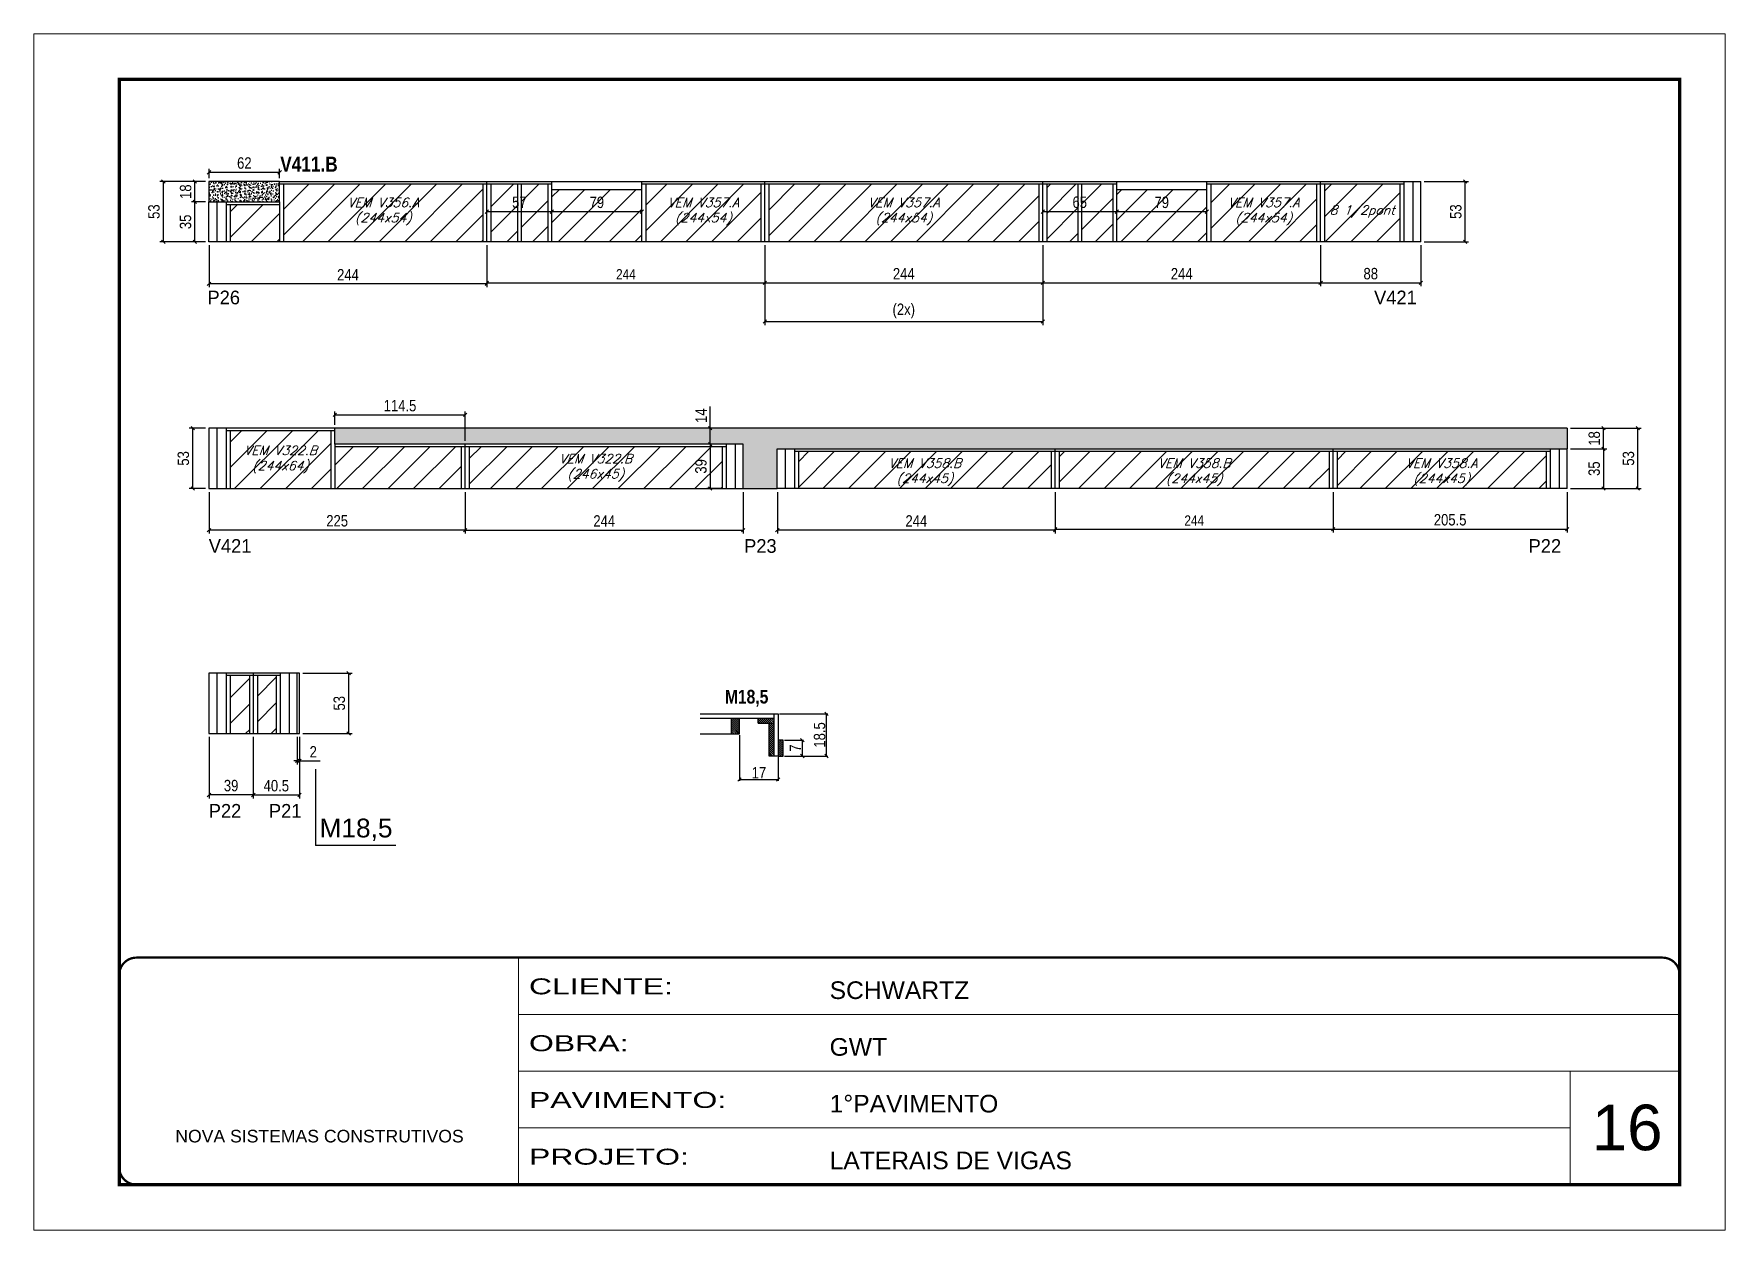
# Model space of a CAD drawing. Extents: x 13154 to 22413, y 1253 to 30260.
# Drawn here: x 17923 to 19408, y 25373 to 26423 of the extents above; entities that cross this region are included whole.
import ezdxf

# ---------------------------------------------------------------- set-up
doc = ezdxf.new("R2010")
doc.units = 0
doc.linetypes.add('CONTINUO', pattern=[0])
doc.linetypes.add('DASHED', pattern=[0.75, 0.5, -0.25])
for name, color, linetype in [('5', 5, 'Continuous'), ('COTA', 241, 'Continuous'), ('detalhes', 4, 'Continuous'), ('NOMENCLATURA', 7, 'Continuous'), ('Painéis', 200, 'Continuous'), ('SARR_2.2x10', 60, 'Continuous'), ('SARR_2.2x7', 40, 'Continuous'), ('SARR_3.5x7', 81, 'Continuous'), ('texto', 7, 'Continuous')]:
    doc.layers.add(name, color=color, linetype=linetype)
for name, color, linetype, lineweight in [('CARIMBO', 255, 'Continuous', 9), ('Folhas', 255, 'Continuous', 9), ('Hachura', 251, 'Continuous', 9), ('SARRAFO DE PRESSAO', 251, 'DASHED', 9)]:
    doc.layers.add(name, color=color, linetype=linetype, lineweight=lineweight)
doc.styles.add('ARIAL', font='arial.ttf')
doc.styles.add('COTA TECNICA', font='techl___.ttf', dxfattribs={"height": 10})
doc.styles.add('COTA TECNICA 2X', font='techl___.ttf', dxfattribs={"height": 10})
doc.styles.add('COTA TECNICA-50', font='techl___.ttf', dxfattribs={"height": 9})
doc.styles.add('Romans', font='romans.shx')
doc.styles.add('ROMAS860', font='ROMAS860.SHX')
doc.styles.get("Standard").update_dxf_attribs({"font": 'arial.ttf'})
doc.styles.add('TECNICA', font='techb___.ttf', dxfattribs={"height": 10})
doc.styles.add('Tecnologia', font='')
doc.styles.get('Tecnologia').set_extended_font_data('Forgotten Futurist')
doc.dimstyles.new('COTA PAINEL-50', dxfattribs={"dimtxt": 9, "dimasz": 3, "dimexe": 3, "dimexo": 3, "dimgap": 3, "dimtad": 1, "dimdec": 1, "dimzin": 12, "dimdsep": 46, "dimtxsty": 'COTA TECNICA-50', "dimblk1": 'OBLIQUE', "dimblk2": 'OBLIQUE', "dimsah": 1, "dimcen": 0.9, "dimclrd": 4, "dimclre": 4, "dimclrt": 240, "dimadec": 1, "dimazin": 3, "dimtfac": 1, "dimtdec": 1, "dimtmove": 0, "dimatfit": 3, "dimfxl": 1, "dimtolj": 1, "dimtzin": 12, "dimarcsym": 0})
doc.dimstyles.new('PAINEL', dxfattribs={"dimtxt": 10, "dimasz": 3, "dimexe": 3, "dimexo": 3, "dimgap": 3, "dimtad": 1, "dimdec": 1, "dimzin": 12, "dimdsep": 46, "dimtxsty": 'COTA TECNICA', "dimblk1": 'OBLIQUE', "dimblk2": 'OBLIQUE', "dimsah": 1, "dimcen": 0.9, "dimclrd": 4, "dimclre": 4, "dimclrt": 240, "dimadec": 1, "dimazin": 3, "dimtfac": 1, "dimtdec": 1, "dimtmove": 0, "dimatfit": 3, "dimfxl": 1, "dimtolj": 1, "dimtzin": 12, "dimarcsym": 0})
doc.dimstyles.new('SECAO', dxfattribs={"dimscale": 0.333333, "dimtxt": 5, "dimasz": 9, "dimexe": 3, "dimexo": 3, "dimgap": 3, "dimtad": 1, "dimdec": 1, "dimlfac": 0.5, "dimzin": 12, "dimdsep": 46, "dimtxsty": 'COTA TECNICA 2X', "dimblk1": 'OBLIQUE', "dimblk2": 'OBLIQUE', "dimsah": 1, "dimcen": 0.9, "dimclrd": 4, "dimclre": 4, "dimclrt": 240, "dimadec": 1, "dimazin": 3, "dimtfac": 1, "dimtdec": 1, "dimtmove": 0, "dimatfit": 3, "dimfxl": 1, "dimtolj": 1, "dimtzin": 12, "dimarcsym": 0})

msp = doc.modelspace()

# ---------------------------------------------------------------- texts
at = {"layer": '5', "linetype": 'Continuous', "style": 'ROMAS860'}
for s, p in [('P26', (18075.34, 26186.06)), ('V421', (19099.63, 26186.06)), ('V421', (18076.46, 25967.95)), ('P23', (18546.52, 25967.95)), ('P22', (19235.29, 25967.95)), ('P22', (18076.46, 25735.48)), ('P21', (18129.31, 25735.48))]:
    msp.add_text(s, height=12, rotation=0.00004, dxfattribs=at).set_placement(p)
at = {"layer": 'CARIMBO', "style": 'ARIAL'}
msp.add_text('16', height=40, dxfattribs=at).set_placement((19290.74, 25443.59))
at = {"layer": 'detalhes', "insert": (18529.6, 25847.66), "char_height": 12, "attachment_point": 1, "style": 'TECNICA'}
msp.add_mtext_dynamic_manual_height_columns('M18,5', width=87.1848, gutter_width=1, heights=[0], dxfattribs=at)
at = {"layer": 'NOMENCLATURA', "style": 'TECNICA'}
msp.add_text('V411.B', height=13.2, dxfattribs=at).set_placement((18139.24, 26302.46))
at = {"layer": 'NOMENCLATURA', "linetype": 'Continuous'}
msp.add_text('M18,5', height=16.5, dxfattribs=at).set_placement((18173.74, 25718.16))
at = {"layer": 'texto', "color": 2, "char_height": 8, "attachment_point": 5, "style": 'Romans'}
for s, insert in [('{\\Q19;\\C256;VEM V356.A^J(244x54)}', (18229.67, 26267.44)), ('{\\Q19;\\C256;VEM V357.A^J(244x54)}', (18510.67, 26267.44)), ('{\\Q19;\\C256;VEM V357.A^J(244x54)}', (18686.67, 26267.44)), ('{\\Q19;\\C256;VEM V357.A^J(244x54)}', (19002.67, 26267.44)), ('{\\Q19;\\C256;8 1/2pont}', (19089.17, 26267.44)), ('{\\Q19;\\C256;VEM V322.B^J(244x64)}', (18139.48, 26049.82)), ('{\\Q19;\\C256;VEM V322.B^J(246x45)}', (18416.17, 26042.61)), ('{\\Q19;\\C256;VEM V358.B^J(244x45)}', (18705.17, 26038.61)), ('{\\Q19;\\C256;VEM V358.B^J(244x45)}', (18941.67, 26038.61)), ('{\\Q19;\\C256;VEM V358.A^J(244x45)}', (19158.92, 26038.61))]:
    msp.add_mtext(s, dxfattribs=dict(at, insert=insert))

# ---------------------------------------------------------------- blocks, each defined once
blk = doc.blocks.new('9999999999')
at = {"color": 30, "linetype": 'CONTINUO'}
for p, q in [((98564.6, 34230.2), (98564.6, 34429.4)), ((98564.6, 34379.6), (99584, 34379.6)), ((98564.6, 34329.8), (99488, 34329.8)), ((99584, 34329.8), (99488, 34329.8)), ((99488, 34329.8), (99488, 34230.2)), ((98564.6, 34280), (99488, 34280))]:
    blk.add_line(p, q, dxfattribs=at)
at = {"color": 30, "linetype": 'CONTINUO', "const_width": 2}
blk.add_lwpolyline([(99584, 34230.2), (99584, 34414.4, 0.414214), (99569, 34429.4), (98229, 34429.4, 0.414214), (98214, 34414.4), (98214, 34245.2, 0.414214), (98229, 34230.2), (99584, 34230.2)], format="xyb", dxfattribs=at)
at = {"layer": 'Folhas'}
blk.add_lwpolyline([(98139, 34190.2), (99624, 34190.2), (99624, 35240.2), (98139, 35240.2)], close=True, dxfattribs=at)
at = {"layer": 'Folhas', "color": 30, "const_width": 3}
blk.add_lwpolyline([(98214, 34230.2), (99584, 34230.2), (99584, 35200.2), (98214, 35200.2)], close=True, dxfattribs=at)
at = {"color": 7, "linetype": 'Continuous', "ltscale": 5, "style": 'ARIAL'}
for s, height, p in [('SCHWARTZ', 15.48, (98837.7, 34393.1)), ('GWT', 15.48, (98837.7, 34343.3)), ('1°PAVIMENTO', 15.483, (98837.7, 34293.5)), ('NOVA SISTEMAS CONSTRUTIVOS', 11.059, (98263.2, 34267.2)), ('LATERAIS DE VIGAS', 15.483, (98837.7, 34243.7))]:
    blk.add_text(s, height=height, dxfattribs=at).set_placement(p)
at = {"layer": 'Folhas', "color": 7, "style": 'Tecnologia', "width": 1.5}
for s, p in [('CLIENTE:', (98573.7, 34397.2)), ('OBRA:', (98573.7, 34347.3)), ('PAVIMENTO:', (98573.7, 34297.5)), ('PROJETO:', (98573.7, 34247.7))]:
    blk.add_text(s, height=14, dxfattribs=at).set_placement(p)
blk = doc.blocks.new('_Oblique')
at = {"color": 0, "linetype": 'ByBlock', "lineweight": -2}
blk.add_line((-0.5, -0.5), (0.5, 0.5), dxfattribs=at)
blk = doc.blocks.new('*D1441')
at = {"layer": 'COTA', "color": 4, "linetype": 'ByBlock', "lineweight": -2, "transparency": 16777216}
for p, q in [((18320.7, 26237.9), (18320.7, 26201.9)), ((18564.7, 26237.9), (18564.7, 26201.9)), ((18320.7, 26204.9), (18564.7, 26204.9))]:
    blk.add_line(p, q, dxfattribs=at)
at = {"layer": 'Defpoints', "color": 0, "linetype": 'ByBlock', "transparency": 16777216}
for p in [(18320.7, 26240.9), (18564.7, 26240.9), (18564.7, 26204.9)]:
    blk.add_point(p, dxfattribs=at)
at = {"layer": 'COTA', "color": 4, "linetype": 'ByBlock', "lineweight": -2, "transparency": 16777216, "xscale": 3, "yscale": 3, "zscale": 3, "rotation": 180}
blk.add_blockref('_Oblique', (18320.7, 26204.9), dxfattribs=at)
at = {"layer": 'COTA', "color": 4, "linetype": 'ByBlock', "lineweight": -2, "transparency": 16777216, "xscale": 3, "yscale": 3, "zscale": 3}
blk.add_blockref('_Oblique', (18564.7, 26204.9), dxfattribs=at)
at = {"layer": 'COTA', "color": 240, "linetype": 'ByBlock', "transparency": 16777216, "insert": (18442.7, 26212.4), "char_height": 9, "attachment_point": 5, "style": 'COTA TECNICA-50'}
blk.add_mtext('\\A1;244', dxfattribs=at)
blk = doc.blocks.new('*D1442')
at = {"layer": 'COTA', "color": 4, "linetype": 'ByBlock', "lineweight": -2, "transparency": 16777216}
for p, q in [((18076.7, 26237.9), (18076.7, 26201)), ((18320.7, 26237.9), (18320.7, 26201)), ((18320.7, 26204), (18076.7, 26204))]:
    blk.add_line(p, q, dxfattribs=at)
at = {"layer": 'Defpoints', "color": 0, "linetype": 'ByBlock', "transparency": 16777216}
for p in [(18076.7, 26240.9), (18320.7, 26240.9), (18076.7, 26204)]:
    blk.add_point(p, dxfattribs=at)
at = {"layer": 'COTA', "color": 4, "linetype": 'ByBlock', "lineweight": -2, "transparency": 16777216, "xscale": 3, "yscale": 3, "zscale": 3, "rotation": 180}
blk.add_blockref('_Oblique', (18076.7, 26204), dxfattribs=at)
at = {"layer": 'COTA', "color": 4, "linetype": 'ByBlock', "lineweight": -2, "transparency": 16777216, "xscale": 3, "yscale": 3, "zscale": 3}
blk.add_blockref('_Oblique', (18320.7, 26204), dxfattribs=at)
at = {"layer": 'COTA', "color": 240, "linetype": 'ByBlock', "transparency": 16777216, "insert": (18198.7, 26212), "char_height": 10, "attachment_point": 5, "style": 'COTA TECNICA'}
blk.add_mtext('\\A1;244', dxfattribs=at)
blk = doc.blocks.new('*D1443')
at = {"layer": 'COTA', "color": 4, "linetype": 'ByBlock', "lineweight": -2, "transparency": 16777216}
for p, q in [((18564.7, 26237.9), (18564.7, 26201.9)), ((18808.7, 26237.9), (18808.7, 26201.9)), ((18564.7, 26204.9), (18808.7, 26204.9))]:
    blk.add_line(p, q, dxfattribs=at)
at = {"layer": 'Defpoints', "color": 0, "linetype": 'ByBlock', "transparency": 16777216}
for p in [(18564.7, 26240.9), (18808.7, 26240.9), (18808.7, 26204.9)]:
    blk.add_point(p, dxfattribs=at)
at = {"layer": 'COTA', "color": 4, "linetype": 'ByBlock', "lineweight": -2, "transparency": 16777216, "xscale": 3, "yscale": 3, "zscale": 3, "rotation": 180}
blk.add_blockref('_Oblique', (18564.7, 26204.9), dxfattribs=at)
at = {"layer": 'COTA', "color": 4, "linetype": 'ByBlock', "lineweight": -2, "transparency": 16777216, "xscale": 3, "yscale": 3, "zscale": 3}
blk.add_blockref('_Oblique', (18808.7, 26204.9), dxfattribs=at)
at = {"layer": 'COTA', "color": 240, "linetype": 'ByBlock', "transparency": 16777216, "insert": (18686.7, 26212.9), "char_height": 10, "attachment_point": 5, "style": 'COTA TECNICA'}
blk.add_mtext('\\A1;244', dxfattribs=at)
blk = doc.blocks.new('*D1444')
at = {"layer": 'COTA', "color": 4, "lineweight": -2, "transparency": 16777216}
for p, q in [((18073.7, 26293.9), (18033.6, 26293.9)), ((18036.6, 26240.9), (18036.6, 26293.9)), ((18073.7, 26240.9), (18033.6, 26240.9))]:
    blk.add_line(p, q, dxfattribs=at)
at = {"layer": 'Defpoints', "color": 0, "transparency": 16777216}
for p in [(18036.6, 26293.9), (18076.7, 26293.9), (18076.7, 26240.9)]:
    blk.add_point(p, dxfattribs=at)
at = {"layer": 'COTA', "color": 4, "lineweight": -2, "transparency": 16777216, "xscale": 3, "yscale": 3, "zscale": 3}
for p, rotation in [((18036.6, 26293.9), 90), ((18036.6, 26240.9), 270)]:
    blk.add_blockref('_Oblique', p, dxfattribs=dict(at, rotation=rotation))
at = {"layer": 'COTA', "color": 240, "transparency": 16777216, "insert": (18028.4, 26267.4), "char_height": 10, "attachment_point": 5, "rotation": 90, "style": 'COTA TECNICA'}
blk.add_mtext('\\A1;53', dxfattribs=at)
blk = doc.blocks.new('*D1445')
at = {"layer": 'COTA', "color": 4, "lineweight": -2, "transparency": 16777216}
for p, q in [((18073.7, 26275.9), (18061.3, 26275.9)), ((18064.3, 26240.9), (18064.3, 26275.9)), ((18073.7, 26240.9), (18061.3, 26240.9))]:
    blk.add_line(p, q, dxfattribs=at)
at = {"layer": 'Defpoints', "color": 0, "transparency": 16777216}
for p in [(18064.3, 26275.9), (18076.7, 26275.9), (18076.7, 26240.9)]:
    blk.add_point(p, dxfattribs=at)
at = {"layer": 'COTA', "color": 4, "lineweight": -2, "transparency": 16777216, "xscale": 3, "yscale": 3, "zscale": 3}
for p, rotation in [((18064.3, 26275.9), 90), ((18064.3, 26240.9), 270)]:
    blk.add_blockref('_Oblique', p, dxfattribs=dict(at, rotation=rotation))
at = {"layer": 'COTA', "color": 240, "transparency": 16777216, "insert": (18056.1, 26258.4), "char_height": 10, "attachment_point": 5, "rotation": 90, "style": 'COTA TECNICA'}
blk.add_mtext('\\A1;35', dxfattribs=at)
blk = doc.blocks.new('*D1446')
at = {"layer": 'COTA', "color": 4, "lineweight": -2, "transparency": 16777216}
for p, q in [((18073.7, 26293.9), (18061.3, 26293.9)), ((18064.3, 26275.9), (18064.3, 26293.9)), ((18073.7, 26275.9), (18061.3, 26275.9))]:
    blk.add_line(p, q, dxfattribs=at)
at = {"layer": 'Defpoints', "color": 0, "transparency": 16777216}
for p in [(18064.3, 26293.9), (18076.7, 26293.9), (18076.7, 26275.9)]:
    blk.add_point(p, dxfattribs=at)
at = {"layer": 'COTA', "color": 4, "lineweight": -2, "transparency": 16777216, "xscale": 3, "yscale": 3, "zscale": 3}
for p, rotation in [((18064.3, 26293.9), 90), ((18064.3, 26275.9), 270)]:
    blk.add_blockref('_Oblique', p, dxfattribs=dict(at, rotation=rotation))
at = {"layer": 'COTA', "color": 240, "transparency": 16777216, "insert": (18056.2, 26284.9), "char_height": 10, "attachment_point": 5, "rotation": 90, "style": 'COTA TECNICA'}
blk.add_mtext('\\A1;18', dxfattribs=at)
blk = doc.blocks.new('*D1447')
at = {"layer": 'COTA', "color": 4, "lineweight": -2, "transparency": 16777216}
for p, q in [((18076.7, 26296.9), (18076.7, 26304.9)), ((18076.7, 26301.9), (18138.7, 26301.9)), ((18138.7, 26296.9), (18138.7, 26304.9))]:
    blk.add_line(p, q, dxfattribs=at)
at = {"layer": 'Defpoints', "color": 0, "transparency": 16777216}
for p in [(18138.7, 26301.9), (18076.7, 26293.9), (18138.7, 26293.9)]:
    blk.add_point(p, dxfattribs=at)
at = {"layer": 'COTA', "color": 4, "lineweight": -2, "transparency": 16777216, "xscale": 3, "yscale": 3, "zscale": 3, "rotation": 180}
blk.add_blockref('_Oblique', (18076.7, 26301.9), dxfattribs=at)
at = {"layer": 'COTA', "color": 4, "lineweight": -2, "transparency": 16777216, "xscale": 3, "yscale": 3, "zscale": 3}
blk.add_blockref('_Oblique', (18138.7, 26301.9), dxfattribs=at)
at = {"layer": 'COTA', "color": 240, "transparency": 16777216, "insert": (18107.7, 26310), "char_height": 10, "attachment_point": 5, "style": 'COTA TECNICA'}
blk.add_mtext('\\A1;62', dxfattribs=at)
blk = doc.blocks.new('*D1448')
at = {"layer": 'COTA', "color": 4, "lineweight": -2, "transparency": 16777216}
for p, q in [((18808.7, 26237.9), (18808.7, 26201.9)), ((19052.7, 26237.9), (19052.7, 26201.9)), ((18808.7, 26204.9), (19052.7, 26204.9))]:
    blk.add_line(p, q, dxfattribs=at)
at = {"layer": 'Defpoints', "color": 0, "transparency": 16777216}
for p in [(18808.7, 26240.9), (19052.7, 26240.9), (19052.7, 26204.9)]:
    blk.add_point(p, dxfattribs=at)
at = {"layer": 'COTA', "color": 4, "lineweight": -2, "transparency": 16777216, "xscale": 3, "yscale": 3, "zscale": 3, "rotation": 180}
blk.add_blockref('_Oblique', (18808.7, 26204.9), dxfattribs=at)
at = {"layer": 'COTA', "color": 4, "lineweight": -2, "transparency": 16777216, "xscale": 3, "yscale": 3, "zscale": 3}
blk.add_blockref('_Oblique', (19052.7, 26204.9), dxfattribs=at)
at = {"layer": 'COTA', "color": 240, "transparency": 16777216, "insert": (18930.7, 26212.9), "char_height": 10, "attachment_point": 5, "style": 'COTA TECNICA'}
blk.add_mtext('\\A1;244', dxfattribs=at)
blk = doc.blocks.new('*D1449')
at = {"layer": 'COTA', "color": 4, "lineweight": -2, "transparency": 16777216}
blk.add_line((18320.7, 26267.4), (18377.7, 26267.4), dxfattribs=at)
at = {"layer": 'Defpoints', "color": 0, "transparency": 16777216}
for p in [(18320.7, 26267.4), (18377.7, 26267.4), (18377.7, 26267.4)]:
    blk.add_point(p, dxfattribs=at)
at = {"layer": 'COTA', "color": 4, "lineweight": -2, "transparency": 16777216, "xscale": 3, "yscale": 3, "zscale": 3, "rotation": 180}
blk.add_blockref('_Oblique', (18320.7, 26267.4), dxfattribs=at)
at = {"layer": 'COTA', "color": 4, "lineweight": -2, "transparency": 16777216, "xscale": 3, "yscale": 3, "zscale": 3}
blk.add_blockref('_Oblique', (18377.7, 26267.4), dxfattribs=at)
at = {"layer": 'COTA', "color": 240, "transparency": 16777216, "insert": (18349.2, 26275.6), "char_height": 10, "attachment_point": 5, "style": 'COTA TECNICA'}
blk.add_mtext('\\A1;57', dxfattribs=at)
blk = doc.blocks.new('*D1450')
at = {"layer": 'COTA', "color": 4, "lineweight": -2, "transparency": 16777216}
blk.add_line((18377.7, 26267.4), (18456.7, 26267.4), dxfattribs=at)
at = {"layer": 'Defpoints', "color": 0, "transparency": 16777216}
for p in [(18377.7, 26267.4), (18456.7, 26267.4), (18456.7, 26267.4)]:
    blk.add_point(p, dxfattribs=at)
at = {"layer": 'COTA', "color": 4, "lineweight": -2, "transparency": 16777216, "xscale": 3, "yscale": 3, "zscale": 3, "rotation": 180}
blk.add_blockref('_Oblique', (18377.7, 26267.4), dxfattribs=at)
at = {"layer": 'COTA', "color": 4, "lineweight": -2, "transparency": 16777216, "xscale": 3, "yscale": 3, "zscale": 3}
blk.add_blockref('_Oblique', (18456.7, 26267.4), dxfattribs=at)
at = {"layer": 'COTA', "color": 240, "transparency": 16777216, "insert": (18417.2, 26275.5), "char_height": 10, "attachment_point": 5, "style": 'COTA TECNICA'}
blk.add_mtext('\\A1;79', dxfattribs=at)
blk = doc.blocks.new('*D1451')
at = {"layer": 'COTA', "color": 4, "lineweight": -2, "transparency": 16777216}
for p, q in [((18564.7, 26237.9), (18564.7, 26167.9)), ((18808.7, 26237.9), (18808.7, 26167.9)), ((18564.7, 26170.9), (18808.7, 26170.9))]:
    blk.add_line(p, q, dxfattribs=at)
at = {"layer": 'Defpoints', "color": 0, "transparency": 16777216}
for p in [(18564.7, 26240.9), (18808.7, 26240.9), (18808.7, 26170.9)]:
    blk.add_point(p, dxfattribs=at)
at = {"layer": 'COTA', "color": 4, "lineweight": -2, "transparency": 16777216, "xscale": 3, "yscale": 3, "zscale": 3, "rotation": 180}
blk.add_blockref('_Oblique', (18564.7, 26170.9), dxfattribs=at)
at = {"layer": 'COTA', "color": 4, "lineweight": -2, "transparency": 16777216, "xscale": 3, "yscale": 3, "zscale": 3}
blk.add_blockref('_Oblique', (18808.7, 26170.9), dxfattribs=at)
at = {"layer": 'COTA', "color": 240, "transparency": 16777216, "insert": (18686.7, 26180.2), "char_height": 10, "attachment_point": 5, "style": 'COTA TECNICA'}
blk.add_mtext('\\A1;(2x)', dxfattribs=at)
blk = doc.blocks.new('*D1452')
at = {"layer": 'COTA', "color": 4, "lineweight": -2, "transparency": 16777216}
for p, q in [((19052.7, 26237.9), (19052.7, 26201.9)), ((19140.7, 26237.9), (19140.7, 26201.9)), ((19052.7, 26204.9), (19140.7, 26204.9))]:
    blk.add_line(p, q, dxfattribs=at)
at = {"layer": 'Defpoints', "color": 0, "transparency": 16777216}
for p in [(19052.7, 26240.9), (19140.7, 26240.9), (19140.7, 26204.9)]:
    blk.add_point(p, dxfattribs=at)
at = {"layer": 'COTA', "color": 4, "lineweight": -2, "transparency": 16777216, "xscale": 3, "yscale": 3, "zscale": 3, "rotation": 180}
blk.add_blockref('_Oblique', (19052.7, 26204.9), dxfattribs=at)
at = {"layer": 'COTA', "color": 4, "lineweight": -2, "transparency": 16777216, "xscale": 3, "yscale": 3, "zscale": 3}
blk.add_blockref('_Oblique', (19140.7, 26204.9), dxfattribs=at)
at = {"layer": 'COTA', "color": 240, "transparency": 16777216, "insert": (19096.7, 26212.9), "char_height": 10, "attachment_point": 5, "style": 'COTA TECNICA'}
blk.add_mtext('\\A1;88', dxfattribs=at)
blk = doc.blocks.new('*D1453')
at = {"layer": 'COTA', "color": 4, "lineweight": -2, "transparency": 16777216}
blk.add_line((18808.7, 26267.4), (18873.7, 26267.4), dxfattribs=at)
at = {"layer": 'Defpoints', "color": 0, "transparency": 16777216}
for p in [(18808.7, 26267.4), (18873.7, 26267.4), (18873.7, 26267.4)]:
    blk.add_point(p, dxfattribs=at)
at = {"layer": 'COTA', "color": 4, "lineweight": -2, "transparency": 16777216, "xscale": 3, "yscale": 3, "zscale": 3, "rotation": 180}
blk.add_blockref('_Oblique', (18808.7, 26267.4), dxfattribs=at)
at = {"layer": 'COTA', "color": 4, "lineweight": -2, "transparency": 16777216, "xscale": 3, "yscale": 3, "zscale": 3}
blk.add_blockref('_Oblique', (18873.7, 26267.4), dxfattribs=at)
at = {"layer": 'COTA', "color": 240, "transparency": 16777216, "insert": (18841.2, 26275.6), "char_height": 10, "attachment_point": 5, "style": 'COTA TECNICA'}
blk.add_mtext('\\A1;65', dxfattribs=at)
blk = doc.blocks.new('*D1454')
at = {"layer": 'COTA', "color": 4, "lineweight": -2, "transparency": 16777216}
blk.add_line((18873.7, 26267.4), (18952.7, 26267.4), dxfattribs=at)
at = {"layer": 'Defpoints', "color": 0, "transparency": 16777216}
for p in [(18873.7, 26267.4), (18952.7, 26267.4), (18952.7, 26267.4)]:
    blk.add_point(p, dxfattribs=at)
at = {"layer": 'COTA', "color": 4, "lineweight": -2, "transparency": 16777216, "xscale": 3, "yscale": 3, "zscale": 3, "rotation": 180}
blk.add_blockref('_Oblique', (18873.7, 26267.4), dxfattribs=at)
at = {"layer": 'COTA', "color": 4, "lineweight": -2, "transparency": 16777216, "xscale": 3, "yscale": 3, "zscale": 3}
blk.add_blockref('_Oblique', (18952.7, 26267.4), dxfattribs=at)
at = {"layer": 'COTA', "color": 240, "transparency": 16777216, "insert": (18913.2, 26275.5), "char_height": 10, "attachment_point": 5, "style": 'COTA TECNICA'}
blk.add_mtext('\\A1;79', dxfattribs=at)
blk = doc.blocks.new('*D1455')
at = {"layer": 'COTA', "color": 4, "lineweight": -2, "transparency": 16777216}
for p, q in [((19143.7, 26293.9), (19182.6, 26293.9)), ((19179.6, 26240.9), (19179.6, 26293.9)), ((19143.7, 26240.9), (19182.6, 26240.9))]:
    blk.add_line(p, q, dxfattribs=at)
at = {"layer": 'Defpoints', "color": 0, "transparency": 16777216}
for p in [(19140.7, 26293.9), (19179.6, 26293.9), (19140.7, 26240.9)]:
    blk.add_point(p, dxfattribs=at)
at = {"layer": 'COTA', "color": 4, "lineweight": -2, "transparency": 16777216, "xscale": 3, "yscale": 3, "zscale": 3}
for p, rotation in [((19179.6, 26293.9), 90), ((19179.6, 26240.9), 270)]:
    blk.add_blockref('_Oblique', p, dxfattribs=dict(at, rotation=rotation))
at = {"layer": 'COTA', "color": 240, "transparency": 16777216, "insert": (19171.4, 26267.4), "char_height": 10, "attachment_point": 5, "rotation": 90, "style": 'COTA TECNICA'}
blk.add_mtext('\\A1;53', dxfattribs=at)
blk = doc.blocks.new('*D1457')
at = {"layer": 'COTA', "color": 4, "linetype": 'ByBlock', "lineweight": -2, "transparency": 16777216}
for p, q in [((18076.7, 26021.3), (18076.7, 25984.8)), ((18301.7, 26021.3), (18301.7, 25984.8)), ((18301.7, 25987.8), (18076.7, 25987.8))]:
    blk.add_line(p, q, dxfattribs=at)
at = {"layer": 'Defpoints', "color": 0, "linetype": 'ByBlock', "transparency": 16777216}
for p in [(18076.7, 26024.3), (18301.7, 26024.3), (18076.7, 25987.8)]:
    blk.add_point(p, dxfattribs=at)
at = {"layer": 'COTA', "color": 4, "linetype": 'ByBlock', "lineweight": -2, "transparency": 16777216, "xscale": 3, "yscale": 3, "zscale": 3, "rotation": 180}
blk.add_blockref('_Oblique', (18076.7, 25987.8), dxfattribs=at)
at = {"layer": 'COTA', "color": 4, "linetype": 'ByBlock', "lineweight": -2, "transparency": 16777216, "xscale": 3, "yscale": 3, "zscale": 3}
blk.add_blockref('_Oblique', (18301.7, 25987.8), dxfattribs=at)
at = {"layer": 'COTA', "color": 240, "linetype": 'ByBlock', "transparency": 16777216, "insert": (18189.2, 25996), "char_height": 10, "attachment_point": 5, "style": 'COTA TECNICA'}
blk.add_mtext('\\A1;225', dxfattribs=at)
blk = doc.blocks.new('*D1456')
at = {"layer": 'COTA', "color": 4, "lineweight": -2, "transparency": 16777216}
for p, q in [((18073.7, 26077.3), (18059.4, 26077.3)), ((18062.4, 26024.3), (18062.4, 26077.3)), ((18073.7, 26024.3), (18059.4, 26024.3))]:
    blk.add_line(p, q, dxfattribs=at)
at = {"layer": 'Defpoints', "color": 0, "transparency": 16777216}
for p in [(18062.4, 26077.3), (18076.7, 26077.3), (18076.7, 26024.3)]:
    blk.add_point(p, dxfattribs=at)
at = {"layer": 'COTA', "color": 4, "lineweight": -2, "transparency": 16777216, "xscale": 3, "yscale": 3, "zscale": 3}
for p, rotation in [((18062.4, 26077.3), 90), ((18062.4, 26024.3), 270)]:
    blk.add_blockref('_Oblique', p, dxfattribs=dict(at, rotation=rotation))
at = {"layer": 'COTA', "color": 240, "transparency": 16777216, "insert": (18054.2, 26050.8), "char_height": 10, "attachment_point": 5, "rotation": 90, "style": 'COTA TECNICA'}
blk.add_mtext('\\A1;53', dxfattribs=at)
blk = doc.blocks.new('*D1458')
at = {"layer": 'COTA', "color": 4, "linetype": 'ByBlock', "lineweight": -2, "transparency": 16777216}
for p, q in [((18076.7, 25806.4), (18076.7, 25752.4)), ((18115.6, 25806.4), (18115.6, 25752.4)), ((18115.6, 25755.4), (18076.7, 25755.4))]:
    blk.add_line(p, q, dxfattribs=at)
at = {"layer": 'Defpoints', "color": 0, "linetype": 'ByBlock', "transparency": 16777216}
for p in [(18076.7, 25809.4), (18115.6, 25809.4), (18076.7, 25755.4)]:
    blk.add_point(p, dxfattribs=at)
at = {"layer": 'COTA', "color": 4, "linetype": 'ByBlock', "lineweight": -2, "transparency": 16777216, "xscale": 3, "yscale": 3, "zscale": 3, "rotation": 180}
blk.add_blockref('_Oblique', (18076.7, 25755.4), dxfattribs=at)
at = {"layer": 'COTA', "color": 4, "linetype": 'ByBlock', "lineweight": -2, "transparency": 16777216, "xscale": 3, "yscale": 3, "zscale": 3}
blk.add_blockref('_Oblique', (18115.6, 25755.4), dxfattribs=at)
at = {"layer": 'COTA', "color": 240, "linetype": 'ByBlock', "transparency": 16777216, "insert": (18096.1, 25763.6), "char_height": 10, "attachment_point": 5, "style": 'COTA TECNICA'}
blk.add_mtext('\\A1;39', dxfattribs=at)
blk = doc.blocks.new('*D1459')
at = {"layer": 'COTA', "color": 4, "lineweight": -2, "transparency": 16777216}
for p, q in [((18301.7, 26021.3), (18301.7, 25984.8)), ((18545.7, 26021.3), (18545.7, 25984.8)), ((18301.7, 25987.8), (18545.7, 25987.8))]:
    blk.add_line(p, q, dxfattribs=at)
at = {"layer": 'Defpoints', "color": 0, "transparency": 16777216}
for p in [(18301.7, 26024.3), (18545.7, 26024.3), (18545.7, 25987.8)]:
    blk.add_point(p, dxfattribs=at)
at = {"layer": 'COTA', "color": 4, "lineweight": -2, "transparency": 16777216, "xscale": 3, "yscale": 3, "zscale": 3, "rotation": 180}
blk.add_blockref('_Oblique', (18301.7, 25987.8), dxfattribs=at)
at = {"layer": 'COTA', "color": 4, "lineweight": -2, "transparency": 16777216, "xscale": 3, "yscale": 3, "zscale": 3}
blk.add_blockref('_Oblique', (18545.7, 25987.8), dxfattribs=at)
at = {"layer": 'COTA', "color": 240, "transparency": 16777216, "insert": (18423.7, 25995.9), "char_height": 10, "attachment_point": 5, "style": 'COTA TECNICA'}
blk.add_mtext('\\A1;244', dxfattribs=at)
blk = doc.blocks.new('*D1460')
at = {"layer": 'COTA', "color": 4, "linetype": 'ByBlock', "lineweight": -2, "transparency": 16777216}
for p, q in [((18819.7, 26021.3), (18819.7, 25985.7)), ((19063.7, 26021.3), (19063.7, 25985.7)), ((18819.7, 25988.7), (19063.7, 25988.7))]:
    blk.add_line(p, q, dxfattribs=at)
at = {"layer": 'Defpoints', "color": 0, "linetype": 'ByBlock', "transparency": 16777216}
for p in [(18819.7, 26024.3), (19063.7, 26024.3), (19063.7, 25988.7)]:
    blk.add_point(p, dxfattribs=at)
at = {"layer": 'COTA', "color": 4, "linetype": 'ByBlock', "lineweight": -2, "transparency": 16777216, "xscale": 3, "yscale": 3, "zscale": 3, "rotation": 180}
blk.add_blockref('_Oblique', (18819.7, 25988.7), dxfattribs=at)
at = {"layer": 'COTA', "color": 4, "linetype": 'ByBlock', "lineweight": -2, "transparency": 16777216, "xscale": 3, "yscale": 3, "zscale": 3}
blk.add_blockref('_Oblique', (19063.7, 25988.7), dxfattribs=at)
at = {"layer": 'COTA', "color": 240, "linetype": 'ByBlock', "transparency": 16777216, "insert": (18941.7, 25996.3), "char_height": 9, "attachment_point": 5, "style": 'COTA TECNICA-50'}
blk.add_mtext('\\A1;244', dxfattribs=at)
blk = doc.blocks.new('*D1462')
at = {"layer": 'COTA', "color": 4, "linetype": 'ByBlock', "lineweight": -2, "transparency": 16777216}
for p, q in [((18575.7, 26021.3), (18575.7, 25984.8)), ((18819.7, 26021.3), (18819.7, 25984.8)), ((18819.7, 25987.8), (18575.7, 25987.8))]:
    blk.add_line(p, q, dxfattribs=at)
at = {"layer": 'Defpoints', "color": 0, "linetype": 'ByBlock', "transparency": 16777216}
for p in [(18575.7, 26024.3), (18819.7, 26024.3), (18575.7, 25987.8)]:
    blk.add_point(p, dxfattribs=at)
at = {"layer": 'COTA', "color": 4, "linetype": 'ByBlock', "lineweight": -2, "transparency": 16777216, "xscale": 3, "yscale": 3, "zscale": 3, "rotation": 180}
blk.add_blockref('_Oblique', (18575.7, 25987.8), dxfattribs=at)
at = {"layer": 'COTA', "color": 4, "linetype": 'ByBlock', "lineweight": -2, "transparency": 16777216, "xscale": 3, "yscale": 3, "zscale": 3}
blk.add_blockref('_Oblique', (18819.7, 25987.8), dxfattribs=at)
at = {"layer": 'COTA', "color": 240, "linetype": 'ByBlock', "transparency": 16777216, "insert": (18697.7, 25995.9), "char_height": 10, "attachment_point": 5, "style": 'COTA TECNICA'}
blk.add_mtext('\\A1;244', dxfattribs=at)
blk = doc.blocks.new('*D1463')
at = {"layer": 'COTA', "color": 4, "linetype": 'ByBlock', "lineweight": -2, "transparency": 16777216}
for p, q in [((19063.7, 26021.3), (19063.7, 25985.7)), ((19269.2, 26021.3), (19269.2, 25985.7)), ((19063.7, 25988.7), (19269.2, 25988.7))]:
    blk.add_line(p, q, dxfattribs=at)
at = {"layer": 'Defpoints', "color": 0, "linetype": 'ByBlock', "transparency": 16777216}
for p in [(19063.7, 26024.3), (19269.2, 26024.3), (19269.2, 25988.7)]:
    blk.add_point(p, dxfattribs=at)
at = {"layer": 'COTA', "color": 4, "linetype": 'ByBlock', "lineweight": -2, "transparency": 16777216, "xscale": 3, "yscale": 3, "zscale": 3, "rotation": 180}
blk.add_blockref('_Oblique', (19063.7, 25988.7), dxfattribs=at)
at = {"layer": 'COTA', "color": 4, "linetype": 'ByBlock', "lineweight": -2, "transparency": 16777216, "xscale": 3, "yscale": 3, "zscale": 3}
blk.add_blockref('_Oblique', (19269.2, 25988.7), dxfattribs=at)
at = {"layer": 'COTA', "color": 240, "linetype": 'ByBlock', "transparency": 16777216, "insert": (19166.4, 25996.9), "char_height": 10, "attachment_point": 5, "style": 'COTA TECNICA'}
blk.add_mtext('\\A1;205.5', dxfattribs=at)
blk = doc.blocks.new('*D1461')
at = {"layer": 'COTA', "color": 4, "linetype": 'ByBlock', "lineweight": -2, "transparency": 16777216}
for p, q in [((19272.2, 26059.3), (19304.1, 26059.3)), ((19301.1, 26059.3), (19301.1, 26024.3)), ((19272.2, 26024.3), (19304.1, 26024.3))]:
    blk.add_line(p, q, dxfattribs=at)
at = {"layer": 'Defpoints', "color": 0, "linetype": 'ByBlock', "transparency": 16777216}
for p in [(19269.2, 26059.3), (19269.2, 26024.3), (19301.1, 26024.3)]:
    blk.add_point(p, dxfattribs=at)
at = {"layer": 'COTA', "color": 4, "linetype": 'ByBlock', "lineweight": -2, "transparency": 16777216, "xscale": 3, "yscale": 3, "zscale": 3}
for p, rotation in [((19301.1, 26059.3), 90), ((19301.1, 26024.3), 270)]:
    blk.add_blockref('_Oblique', p, dxfattribs=dict(at, rotation=rotation))
at = {"layer": 'COTA', "color": 240, "linetype": 'ByBlock', "transparency": 16777216, "insert": (19292.9, 26041.8), "char_height": 10, "attachment_point": 5, "rotation": 90, "style": 'COTA TECNICA'}
blk.add_mtext('\\A1;35', dxfattribs=at)
blk = doc.blocks.new('*D1464')
at = {"layer": 'COTA', "color": 4, "lineweight": -2, "transparency": 16777216}
for p, q in [((19272.2, 26077.3), (19334.2, 26077.3)), ((19331.2, 26024.3), (19331.2, 26077.3)), ((19272.2, 26024.3), (19334.2, 26024.3))]:
    blk.add_line(p, q, dxfattribs=at)
at = {"layer": 'Defpoints', "color": 0, "transparency": 16777216}
for p in [(19269.2, 26077.3), (19331.2, 26077.3), (19269.2, 26024.3)]:
    blk.add_point(p, dxfattribs=at)
at = {"layer": 'COTA', "color": 4, "lineweight": -2, "transparency": 16777216, "xscale": 3, "yscale": 3, "zscale": 3}
for p, rotation in [((19331.2, 26077.3), 90), ((19331.2, 26024.3), 270)]:
    blk.add_blockref('_Oblique', p, dxfattribs=dict(at, rotation=rotation))
at = {"layer": 'COTA', "color": 240, "transparency": 16777216, "insert": (19323, 26050.8), "char_height": 10, "attachment_point": 5, "rotation": 90, "style": 'COTA TECNICA'}
blk.add_mtext('\\A1;53', dxfattribs=at)
blk = doc.blocks.new('*D1465')
at = {"layer": 'COTA', "color": 4, "lineweight": -2, "transparency": 16777216}
for p, q in [((18187.2, 26080.3), (18187.2, 26092)), ((18301.7, 26066.3), (18301.7, 26092)), ((18187.2, 26089), (18301.7, 26089))]:
    blk.add_line(p, q, dxfattribs=at)
at = {"layer": 'Defpoints', "color": 0, "transparency": 16777216}
for p in [(18187.2, 26077.3), (18301.7, 26089), (18301.7, 26063.3)]:
    blk.add_point(p, dxfattribs=at)
at = {"layer": 'COTA', "color": 4, "lineweight": -2, "transparency": 16777216, "xscale": 3, "yscale": 3, "zscale": 3, "rotation": 180}
blk.add_blockref('_Oblique', (18187.2, 26089), dxfattribs=at)
at = {"layer": 'COTA', "color": 4, "lineweight": -2, "transparency": 16777216, "xscale": 3, "yscale": 3, "zscale": 3}
blk.add_blockref('_Oblique', (18301.7, 26089), dxfattribs=at)
at = {"layer": 'COTA', "color": 240, "transparency": 16777216, "insert": (18244.4, 26097.1), "char_height": 10, "attachment_point": 5, "style": 'COTA TECNICA'}
blk.add_mtext('\\A1;114.5', dxfattribs=at)
blk = doc.blocks.new('*D1466')
at = {"layer": 'COTA', "color": 4, "lineweight": -2, "transparency": 16777216}
for p, q in [((19272.2, 26077.3), (19304.1, 26077.3)), ((19301.1, 26059.3), (19301.1, 26077.3)), ((19272.2, 26059.3), (19304.1, 26059.3))]:
    blk.add_line(p, q, dxfattribs=at)
at = {"layer": 'Defpoints', "color": 0, "transparency": 16777216}
for p in [(19269.2, 26077.3), (19301.1, 26077.3), (19269.2, 26059.3)]:
    blk.add_point(p, dxfattribs=at)
at = {"layer": 'COTA', "color": 4, "lineweight": -2, "transparency": 16777216, "xscale": 3, "yscale": 3, "zscale": 3}
for p, rotation in [((19301.1, 26077.3), 90), ((19301.1, 26059.3), 270)]:
    blk.add_blockref('_Oblique', p, dxfattribs=dict(at, rotation=rotation))
at = {"layer": 'COTA', "color": 240, "transparency": 16777216, "insert": (19293, 26068.3), "char_height": 10, "attachment_point": 5, "rotation": 90, "style": 'COTA TECNICA'}
blk.add_mtext('\\A1;18', dxfattribs=at)
blk = doc.blocks.new('*D1467')
at = {"layer": 'COTA', "color": 4, "lineweight": -2, "transparency": 16777216}
for p, q in [((18527.7, 26063.3), (18513.8, 26063.3)), ((18516.8, 26063.3), (18516.8, 26024.3)), ((18527.7, 26024.3), (18513.8, 26024.3))]:
    blk.add_line(p, q, dxfattribs=at)
at = {"layer": 'Defpoints', "color": 0, "transparency": 16777216}
for p in [(18530.7, 26063.3), (18516.8, 26024.3), (18530.7, 26024.3)]:
    blk.add_point(p, dxfattribs=at)
at = {"layer": 'COTA', "color": 4, "lineweight": -2, "transparency": 16777216, "xscale": 3, "yscale": 3, "zscale": 3}
for p, rotation in [((18516.8, 26063.3), 90), ((18516.8, 26024.3), 270)]:
    blk.add_blockref('_Oblique', p, dxfattribs=dict(at, rotation=rotation))
at = {"layer": 'COTA', "color": 240, "transparency": 16777216, "insert": (18508.6, 26043.8), "char_height": 10, "attachment_point": 5, "rotation": 90, "style": 'COTA TECNICA'}
blk.add_mtext('\\A1;39', dxfattribs=at)
blk = doc.blocks.new('*D1468')
at = {"layer": 'COTA', "color": 4, "lineweight": -2, "transparency": 16777216}
for p, q in [((18516.8, 26077.3), (18516.8, 26096.4)), ((18527.7, 26077.3), (18513.8, 26077.3)), ((18516.8, 26063.3), (18516.8, 26077.3)), ((18527.7, 26063.3), (18513.8, 26063.3))]:
    blk.add_line(p, q, dxfattribs=at)
at = {"layer": 'Defpoints', "color": 0, "transparency": 16777216}
for p in [(18516.8, 26077.3), (18530.7, 26077.3), (18530.7, 26063.3)]:
    blk.add_point(p, dxfattribs=at)
at = {"layer": 'COTA', "color": 4, "lineweight": -2, "transparency": 16777216, "xscale": 3, "yscale": 3, "zscale": 3}
for p, rotation in [((18516.8, 26077.3), 90), ((18516.8, 26063.3), 270)]:
    blk.add_blockref('_Oblique', p, dxfattribs=dict(at, rotation=rotation))
at = {"layer": 'COTA', "color": 240, "transparency": 16777216, "insert": (18508.8, 26088.3), "char_height": 10, "attachment_point": 5, "rotation": 90, "style": 'COTA TECNICA'}
blk.add_mtext('\\A1;14', dxfattribs=at)
blk = doc.blocks.new('*D1469')
at = {"layer": 'COTA', "color": 4, "lineweight": -2, "transparency": 16777216}
for p, q in [((18159.2, 25862.4), (18202.3, 25862.4)), ((18199.3, 25862.4), (18199.3, 25809.4)), ((18159.2, 25809.4), (18202.3, 25809.4))]:
    blk.add_line(p, q, dxfattribs=at)
at = {"layer": 'Defpoints', "color": 0, "transparency": 16777216}
for p in [(18156.2, 25862.4), (18156.2, 25809.4), (18199.3, 25809.4)]:
    blk.add_point(p, dxfattribs=at)
at = {"layer": 'COTA', "color": 4, "lineweight": -2, "transparency": 16777216, "xscale": 3, "yscale": 3, "zscale": 3}
for p, rotation in [((18199.3, 25862.4), 90), ((18199.3, 25809.4), 270)]:
    blk.add_blockref('_Oblique', p, dxfattribs=dict(at, rotation=rotation))
at = {"layer": 'COTA', "color": 240, "transparency": 16777216, "insert": (18191.1, 25835.9), "char_height": 10, "attachment_point": 5, "rotation": 90, "style": 'COTA TECNICA'}
blk.add_mtext('\\A1;53', dxfattribs=at)
blk = doc.blocks.new('*D1472')
at = {"layer": 'COTA', "color": 4, "lineweight": -2, "transparency": 16777216}
for p, q in [((18115.6, 25806.4), (18115.6, 25752.4)), ((18156.1, 25806.4), (18156.1, 25752.4)), ((18115.6, 25755.4), (18156.1, 25755.4))]:
    blk.add_line(p, q, dxfattribs=at)
at = {"layer": 'Defpoints', "color": 0, "transparency": 16777216}
for p in [(18115.6, 25809.4), (18156.1, 25809.4), (18156.1, 25755.4)]:
    blk.add_point(p, dxfattribs=at)
at = {"layer": 'COTA', "color": 4, "lineweight": -2, "transparency": 16777216, "xscale": 3, "yscale": 3, "zscale": 3, "rotation": 180}
blk.add_blockref('_Oblique', (18115.6, 25755.4), dxfattribs=at)
at = {"layer": 'COTA', "color": 4, "lineweight": -2, "transparency": 16777216, "xscale": 3, "yscale": 3, "zscale": 3}
blk.add_blockref('_Oblique', (18156.1, 25755.4), dxfattribs=at)
at = {"layer": 'COTA', "color": 240, "transparency": 16777216, "insert": (18135.8, 25763.5), "char_height": 10, "attachment_point": 5, "style": 'COTA TECNICA'}
blk.add_mtext('\\A1;40.5', dxfattribs=at)
blk = doc.blocks.new('*D1473')
at = {"layer": 'COTA', "color": 4, "lineweight": -2, "transparency": 16777216}
for p, q in [((18154.2, 25806.4), (18154.2, 25782.3)), ((18156.2, 25806.4), (18156.2, 25782.3)), ((18154.2, 25785.3), (18151.2, 25785.3)), ((18154.2, 25785.3), (18156.2, 25785.3)), ((18156.2, 25785.3), (18174.3, 25785.3))]:
    blk.add_line(p, q, dxfattribs=at)
at = {"layer": 'Defpoints', "color": 0, "transparency": 16777216}
for p in [(18154.2, 25809.4), (18156.2, 25809.4), (18156.2, 25785.3)]:
    blk.add_point(p, dxfattribs=at)
at = {"layer": 'COTA', "color": 4, "lineweight": -2, "transparency": 16777216, "xscale": 3, "yscale": 3, "zscale": 3}
blk.add_blockref('_Oblique', (18154.2, 25785.3), dxfattribs=at)
at = {"layer": 'COTA', "color": 4, "lineweight": -2, "transparency": 16777216, "xscale": 3, "yscale": 3, "zscale": 3, "rotation": 180}
blk.add_blockref('_Oblique', (18156.2, 25785.3), dxfattribs=at)
at = {"layer": 'COTA', "color": 240, "transparency": 16777216, "insert": (18168.2, 25793.3), "char_height": 10, "attachment_point": 5, "style": 'COTA TECNICA'}
blk.add_mtext('\\A1;2', dxfattribs=at)
blk = doc.blocks.new('*D1474')
at = {"layer": 'COTA', "color": 4, "lineweight": -2, "transparency": 16777216}
for p, q in [((18577.5, 25826.6), (18619.9, 25826.6)), ((18618.9, 25789.6), (18618.9, 25826.6)), ((18581.9, 25789.6), (18619.9, 25789.6))]:
    blk.add_line(p, q, dxfattribs=at)
at = {"layer": 'Defpoints', "color": 0, "transparency": 16777216}
for p in [(18576.5, 25826.6), (18618.9, 25826.6), (18580.9, 25789.6)]:
    blk.add_point(p, dxfattribs=at)
at = {"layer": 'COTA', "color": 4, "lineweight": -2, "transparency": 16777216, "xscale": 3, "yscale": 3, "zscale": 3}
for p, rotation in [((18618.9, 25826.6), 90), ((18618.9, 25789.6), 270)]:
    blk.add_blockref('_Oblique', p, dxfattribs=dict(at, rotation=rotation))
at = {"layer": 'COTA', "color": 240, "transparency": 16777216, "insert": (18612.8, 25808.1), "char_height": 10, "attachment_point": 5, "rotation": 90, "style": 'COTA TECNICA 2X'}
blk.add_mtext('\\A1;18.5', dxfattribs=at)
blk = doc.blocks.new('*D1475')
at = {"layer": 'COTA', "color": 4, "lineweight": -2, "transparency": 16777216}
for p, q in [((18581.9, 25803.6), (18598.6, 25803.6)), ((18597.6, 25803.6), (18597.6, 25789.6)), ((18581.9, 25789.6), (18598.6, 25789.6))]:
    blk.add_line(p, q, dxfattribs=at)
at = {"layer": 'Defpoints', "color": 0, "transparency": 16777216}
for p in [(18580.9, 25803.6), (18580.9, 25789.6), (18597.6, 25789.6)]:
    blk.add_point(p, dxfattribs=at)
at = {"layer": 'COTA', "color": 4, "lineweight": -2, "transparency": 16777216, "xscale": 3, "yscale": 3, "zscale": 3}
for p, rotation in [((18597.6, 25803.6), 90), ((18597.6, 25789.6), 270)]:
    blk.add_blockref('_Oblique', p, dxfattribs=dict(at, rotation=rotation))
at = {"layer": 'COTA', "color": 240, "transparency": 16777216, "insert": (18591.5, 25796.6), "char_height": 10, "attachment_point": 5, "rotation": 90, "style": 'COTA TECNICA 2X'}
blk.add_mtext('\\A1;7', dxfattribs=at)
blk = doc.blocks.new('*D1476')
at = {"layer": 'COTA', "color": 4, "lineweight": -2, "transparency": 16777216}
for p, q in [((18542.5, 25808), (18542.5, 25767.9)), ((18576.5, 25788.6), (18576.5, 25767.9)), ((18542.5, 25768.9), (18576.5, 25768.9))]:
    blk.add_line(p, q, dxfattribs=at)
at = {"layer": 'Defpoints', "color": 0, "transparency": 16777216}
for p in [(18542.5, 25809), (18576.5, 25789.6), (18576.5, 25768.9)]:
    blk.add_point(p, dxfattribs=at)
at = {"layer": 'COTA', "color": 4, "lineweight": -2, "transparency": 16777216, "xscale": 3, "yscale": 3, "zscale": 3, "rotation": 180}
blk.add_blockref('_Oblique', (18542.5, 25768.9), dxfattribs=at)
at = {"layer": 'COTA', "color": 4, "lineweight": -2, "transparency": 16777216, "xscale": 3, "yscale": 3, "zscale": 3}
blk.add_blockref('_Oblique', (18576.5, 25768.9), dxfattribs=at)
at = {"layer": 'COTA', "color": 240, "transparency": 16777216, "insert": (18559.5, 25774.9), "char_height": 10, "attachment_point": 5, "style": 'COTA TECNICA 2X'}
blk.add_mtext('\\A1;17', dxfattribs=at)

# ---------------------------------------------------------------- dimensions: what is measured, and where the dimension line sits
at = {"layer": 'COTA'}
for base, p1, p2, dimstyle, picture, middle in [((18138.67, 26301.91), (18076.67, 26293.94), (18138.67, 26293.94), 'PAINEL', '*D1447', (18107.67, 26310.02)), ((18377.67, 26267.44), (18320.67, 26267.44), (18377.67, 26267.44), 'PAINEL', '*D1449', (18349.17, 26275.55)), ((18873.67, 26267.44), (18808.67, 26267.44), (18873.67, 26267.44), 'PAINEL', '*D1453', (18841.17, 26275.55)), ((19052.67, 26204.85), (18808.67, 26240.94), (19052.67, 26240.94), 'PAINEL', '*D1448', (18930.67, 26212.93)), ((19140.67, 26204.85), (19052.67, 26240.94), (19140.67, 26240.94), 'PAINEL', '*D1452', (19096.67, 26212.95)), ((18301.67, 26088.96), (18187.17, 26077.29), (18301.67, 26063.29), 'PAINEL', '*D1465', (18244.42, 26097.07)), ((18545.67, 25987.85), (18301.67, 26024.29), (18545.67, 26024.29), 'PAINEL', '*D1459', (18423.67, 25995.92)), ((18156.07081228, 25755.37685137), (18115.62081228, 25809.42938477), (18156.07081228, 25809.42938477), 'PAINEL', '*D1472', (18135.84581228, 25763.48650049)), ((18156.17, 25785.28), (18154.17, 25809.43), (18156.17, 25809.43), 'PAINEL', '*D1473', (18168.23, 25793.28)), ((18576.46, 25768.88), (18542.46, 25808.96), (18576.46, 25789.56), 'SECAO', '*D1476', (18559.46, 25774.95))]:
    dim = msp.add_linear_dim(base=base, p1=p1, p2=p2, dimstyle=dimstyle, dxfattribs=at)
    dim.commit()
    dim.dimension.update_dxf_attribs({"geometry": picture, "text_midpoint": middle})
for base, p1, p2, dimstyle, picture, middle in [((18036.64, 26293.94), (18076.67, 26240.94), (18076.67, 26293.94), 'PAINEL', '*D1444', (18028.42, 26267.44)), ((18064.3, 26293.94), (18076.67, 26275.94), (18076.67, 26293.94), 'PAINEL', '*D1446', (18056.2, 26284.94)), ((19179.59, 26293.94), (19140.67, 26240.94), (19140.67, 26293.94), 'PAINEL', '*D1455', (19171.37, 26267.44)), ((18064.3, 26275.94), (18076.67, 26240.94), (18076.67, 26275.94), 'PAINEL', '*D1445', (18056.08, 26258.44)), ((18516.83, 26077.29), (18530.67, 26063.29), (18530.67, 26077.29), 'PAINEL', '*D1468', (18508.76, 26088.34)), ((18062.38, 26077.29), (18076.67, 26024.29), (18076.67, 26077.29), 'PAINEL', '*D1456', (18054.16, 26050.79)), ((19331.18, 26077.29), (19269.17, 26024.29), (19269.17, 26077.29), 'PAINEL', '*D1464', (19322.96, 26050.79)), ((19301.08, 26077.29), (19269.17, 26059.29), (19269.17, 26077.29), 'PAINEL', '*D1466', (19292.99, 26068.29)), ((18516.83, 26024.29), (18530.67, 26063.29), (18530.67, 26024.29), 'PAINEL', '*D1467', (18508.58, 26043.79)), ((18199.28, 25809.43), (18156.17, 25862.43), (18156.17, 25809.43), 'PAINEL', '*D1469', (18191.06, 25835.93)), ((18618.91, 25826.56), (18580.86, 25789.56), (18576.46, 25826.56), 'SECAO', '*D1474', (18612.78, 25808.06)), ((18597.56, 25789.56), (18580.86, 25803.56), (18580.86, 25789.56), 'SECAO', '*D1475', (18591.48, 25796.56))]:
    dim = msp.add_linear_dim(base=base, p1=p1, p2=p2, angle=90, dimstyle=dimstyle, dxfattribs=at)
    dim.commit()
    dim.dimension.update_dxf_attribs({"geometry": picture, "text_midpoint": middle})
for base, p1, p2, picture, middle in [((18456.67, 26267.44), (18377.67, 26267.44), (18456.67, 26267.44), '*D1450', (18417.17, 26275.54)), ((18952.67, 26267.44), (18873.67, 26267.44), (18952.67, 26267.44), '*D1454', (18913.17, 26275.54))]:
    dim = msp.add_linear_dim(base=base, p1=p1, p2=p2, dimstyle='PAINEL', override={"dimtmove": 1}, dxfattribs=at)
    dim.commit()
    dim.dimension.update_dxf_attribs({"geometry": picture, "text_midpoint": middle})
at = {"layer": 'COTA', "linetype": 'ByBlock'}
for base, p1, p2, angle, picture, middle in [((18076.67, 26203.95), (18320.67, 26240.94), (18076.67, 26240.94), 180, '*D1442', (18198.67, 26212.03)), ((19301.08, 26024.29), (19269.17, 26059.29), (19269.17, 26024.29), 90, '*D1461', (19292.86, 26041.79)), ((18575.67, 25987.85), (18819.67, 26024.29), (18575.67, 26024.29), 180, '*D1462', (18697.67, 25995.92))]:
    dim = msp.add_linear_dim(base=base, p1=p1, p2=p2, angle=angle, dimstyle='PAINEL', dxfattribs=at)
    dim.commit()
    dim.dimension.update_dxf_attribs({"geometry": picture, "text_midpoint": middle})
for base, p1, p2, picture, middle in [((18564.67, 26204.85), (18320.67, 26240.94), (18564.67, 26240.94), '*D1441', (18442.67, 26212.42)), ((19063.67, 25988.75), (18819.67, 26024.29), (19063.67, 26024.29), '*D1460', (18941.67, 25996.31))]:
    dim = msp.add_linear_dim(base=base, p1=p1, p2=p2, angle=180, dimstyle='COTA PAINEL-50', override={"dimarcsym": 1}, dxfattribs=at)
    dim.commit()
    dim.dimension.update_dxf_attribs({"geometry": picture, "text_midpoint": middle})
for base, p1, p2, picture, middle in [((18808.67, 26204.85), (18564.67, 26240.94), (18808.67, 26240.94), '*D1443', (18686.67, 26212.93)), ((18076.67, 25987.85), (18301.67, 26024.29), (18076.67, 26024.29), '*D1457', (18189.17, 25995.96)), ((19269.17, 25988.75), (19063.67, 26024.29), (19269.17, 26024.29), '*D1463', (19166.42, 25996.86)), ((18076.67081228, 25755.37685137), (18115.62081228, 25809.42938477), (18076.67081228, 25809.42938477), '*D1458', (18096.14581228, 25763.62538938))]:
    dim = msp.add_linear_dim(base=base, p1=p1, p2=p2, dimstyle='PAINEL', dxfattribs=at)
    dim.commit()
    dim.dimension.update_dxf_attribs({"geometry": picture, "text_midpoint": middle})
at = {"layer": 'COTA'}
dim = msp.add_linear_dim(base=(18808.67, 26170.93), p1=(18564.67, 26240.94), p2=(18808.67, 26240.94), text='(2x)', dimstyle='PAINEL', dxfattribs=at)
dim.commit()
dim.dimension.update_dxf_attribs({"geometry": '*D1451', "text_midpoint": (18686.67, 26180.15)})

# ---------------------------------------------------------------- hatches: boundary and pattern name
at = {"layer": 'COTA'}
h = msp.add_hatch(dxfattribs=at)
h.set_pattern_fill('AR-CONC', color=256, scale=0.03)
h.set_pattern_definition([(50, (-113.3945, 10.5), (5.4655401, -0.47817257), [0.5715, -6.2865]), (355, (-113.3945, 10.5), (-1.0573026, 5.7317054), [0.4572, -5.0292175]), (100.451445, (-112.939, 10.46), (4.4082374, 5.2535326), [0.4857003, -5.3427073]), (46.1842, (-113.3945, 12.024), (8.1323712, -1.2612698), [0.85725, -9.42975]), (96.635558, (-112.717, 11.919), (7.122124, 7.4227837), [0.7285507, -8.0140682]), (351.18415, (-113.3945, 12.024), (7.122124, 7.4227837), [0.685799, -7.543792]), (21, (-112.6325, 11.643), (4.54843174, -3.06795595), [0.5715, -6.2865]), (326, (-112.6325, 11.643), (1.85406085, 5.525639), [0.4572, -5.0292]), (71.451445, (-112.2534, 11.3874), (6.4024926, 2.4576831), [0.4857003, -5.3426981]), (37.5, (-113.3945, 10.5), (0.0926581, 2.53665117), [0, -4.96824, 0, -5.1054, 0, -5.04825]), (7.5, (-113.3945, 10.5), (2.00458988, 3.00541724), [0, -2.91084, 0, -4.85394, 0, -1.92405]), (327.5, (-115.0937, 10.5), (4.06771786, -0.17186232), [0, -1.905, 0, -5.9436, 0, -7.8867]), (317.5, (-115.8557, 10.5), (4.44387544, 0.76279473), [0, -2.4765, 0, -3.94716, 0, -5.6007])])
h.paths.add_polyline_path([(18076.67, 26293.94), (18076.67, 26275.94), (18138.67, 26275.94), (18138.67, 26293.94)])
h = msp.add_hatch(dxfattribs=at)
h.set_pattern_fill('AR-CONC', color=256, scale=0.03)
h.set_pattern_definition([(50, (-16.3354, 0), (5.4655401, -0.47817257), [0.5715, -6.2865]), (355, (-16.3354, 0), (-1.0573026, 5.7317054), [0.4572, -5.0292175]), (100.451445, (-15.88, -0.04), (4.4082374, 5.2535326), [0.4857003, -5.3427073]), (46.1842, (-16.3354, 1.524), (8.1323712, -1.2612698), [0.85725, -9.42975]), (96.635558, (-15.658, 1.419), (7.122124, 7.4227837), [0.7285507, -8.0140682]), (351.18415, (-16.335, 1.524), (7.122124, 7.4227837), [0.685799, -7.543792]), (21, (-15.5734, 1.143), (4.54843174, -3.06795595), [0.5715, -6.2865]), (326, (-15.5734, 1.143), (1.85406085, 5.525639), [0.4572, -5.0292]), (71.451445, (-15.1943, 0.8873), (6.4024926, 2.4576831), [0.4857003, -5.3426981]), (37.5, (-16.3354, 0), (0.0926581, 2.53665117), [0, -4.96824, 0, -5.1054, 0, -5.04825]), (7.5, (-16.3354, 0), (2.00458988, 3.00541724), [0, -2.91084, 0, -4.85394, 0, -1.92405]), (327.5, (-18.0346, 0), (4.06771786, -0.17186232), [0, -1.905, 0, -5.9436, 0, -7.8867]), (317.5, (-18.7966, 0), (4.44387544, 0.76279473), [0, -2.4765, 0, -3.94716, 0, -5.6007])])
h.paths.add_polyline_path([(18545.67, 26024.29), (18575.67, 26024.29), (18575.67, 26059.29), (19269.17, 26059.29), (19269.17, 26077.29), (18187.17, 26077.29), (18187.17, 26063.29), (18545.67, 26063.29)])
at = {"layer": 'Hachura', "linetype": 'ByBlock'}
h = msp.add_hatch(dxfattribs=at)
h.set_pattern_fill('ANSI31', color=256, scale=5)
h.paths.add_polyline_path([(18138.67, 26240.94), (18138.67, 26273.74), (18095.17, 26273.74), (18095.17, 26240.94)])
h.paths.add_polyline_path([(18347.63, 26291.74), (18324.17, 26291.74), (18324.17, 26240.94), (18347.63, 26240.94)])
h.paths.add_polyline_path([(18374.17, 26291.74), (18351.13, 26291.74), (18351.13, 26240.94), (18374.17, 26240.94)])
h.paths.add_polyline_path([(18456.67, 26240.94), (18456.67, 26286.94), (18377.67, 26286.94), (18377.67, 26240.94)])
h.paths.add_polyline_path([(18561.17, 26240.94), (18561.17, 26291.74), (18460.17, 26291.74), (18460.17, 26240.94)])
h.paths.add_polyline_path([(18805.17, 26240.94), (18805.17, 26291.74), (18568.17, 26291.74), (18568.17, 26240.94)])
h.paths.add_polyline_path([(18839.63, 26291.74), (18812.17, 26291.74), (18812.17, 26240.94), (18839.63, 26240.94)])
h.paths.add_polyline_path([(18843.13, 26240.94), (18870.17, 26240.94), (18870.17, 26291.74), (18843.13, 26291.74)])
h.paths.add_polyline_path([(18952.67, 26240.94), (18952.67, 26286.94), (18873.67, 26286.94), (18873.67, 26240.94)])
h.paths.add_polyline_path([(18956.17, 26291.74), (18956.17, 26240.94), (19049.17, 26240.94), (19049.17, 26291.74)])
h.paths.add_polyline_path([(19056.17, 26240.94), (19122.17, 26240.94), (19122.17, 26291.74), (19056.17, 26291.74)])
h = msp.add_hatch(dxfattribs=at)
h.set_pattern_fill('ANSI31', color=256, scale=5)
h.paths.add_polyline_path([(18317.17, 26291.74), (18142.17, 26291.74), (18142.17, 26240.94), (18317.17, 26240.94)])
h = msp.add_hatch(dxfattribs=at)
h.set_pattern_fill('ANSI31', color=256, scale=5)
h.paths.add_polyline_path([(18183.67, 26024.29), (18183.67, 26075.09), (18095.17, 26075.09), (18095.17, 26024.29)])
h.paths.add_polyline_path([(18298.17, 26024.29), (18298.17, 26061.09), (18187.17, 26061.09), (18187.17, 26024.29)])
h.paths.add_polyline_path([(18305.17, 26061.09), (18305.17, 26024.29), (18527.17, 26024.29), (18527.17, 26061.09)])
h = msp.add_hatch(dxfattribs=at)
h.set_pattern_fill('ANSI31', color=256, scale=5)
h.paths.add_polyline_path([(18816.17, 26057.09), (18594.17, 26057.09), (18594.17, 26024.29), (18816.17, 26024.29)])
h.paths.add_polyline_path([(18823.17, 26057.09), (18823.17, 26024.29), (19060.17, 26024.29), (19060.17, 26057.09)])
h.paths.add_polyline_path([(19250.67, 26024.29), (19250.67, 26057.09), (19067.17, 26057.09), (19067.17, 26024.29)])
h = msp.add_hatch(dxfattribs=at)
h.set_pattern_fill('ANSI31', color=256, scale=5)
h.paths.add_polyline_path([(18112.12, 25860.23), (18095.17, 25860.23), (18095.17, 25809.43), (18112.12, 25809.43)])
h.paths.add_polyline_path([(18135.67, 25860.23), (18119.12, 25860.23), (18119.12, 25809.43), (18135.67, 25809.43)])
at = {"layer": 'SARR_2.2x10'}
h = msp.add_hatch(dxfattribs=at)
h.set_pattern_fill('ANSI31', color=256, scale=10, angle=90)
h.set_pattern_definition([(135, (-113978.2681, -4274.0547), (-0.883883476, -0.883883476), [])])
h.paths.add_polyline_path([(18542.46, 25822.96), (18535.46, 25822.96), (18535.46, 25808.96), (18542.46, 25808.96)])
h = msp.add_hatch(dxfattribs=at)
h.set_pattern_fill('ANSI31', color=256, scale=10, angle=90)
h.set_pattern_definition([(135, (-113977.8681, -4274.0547), (-0.883883476, -0.883883476), [])])
h.paths.add_polyline_path([(18558.86, 25822.96), (18558.86, 25818.56), (18572.86, 25818.56), (18572.86, 25822.96)])
h = msp.add_hatch(dxfattribs=at)
h.set_pattern_fill('ANSI31', color=256, scale=10, angle=90)
h.set_pattern_definition([(135, (-113977.8681, -4290.0547), (-0.883883476, -0.883883476), [])])
h.paths.add_polyline_path([(18568.46, 25789.56), (18572.86, 25789.56), (18572.86, 25818.56), (18568.46, 25818.56)])
h = msp.add_hatch(dxfattribs=at)
h.set_pattern_fill('ANSI31', color=256, scale=10, angle=90)
h.set_pattern_definition([(135, (-113977.8681, -4279.0547), (-0.883883476, -0.883883476), [])])
h.paths.add_polyline_path([(18580.86, 25803.56), (18576.46, 25803.56), (18576.46, 25789.56), (18580.86, 25789.56)])

# ---------------------------------------------------------------- linework, layer by layer
at = {"layer": 'COTA'}
for p, q in [((18138.67, 26293.94), (18076.67, 26293.94)), ((18076.67, 26293.94), (18076.67, 26275.94)), ((18138.67, 26275.94), (18138.67, 26240.94)), ((19269.17, 26077.29), (18187.17, 26077.29)), ((19269.17, 26077.29), (19269.17, 26059.29)), ((18187.17, 26063.29), (18187.17, 26024.29)), ((18545.67, 26024.29), (18575.67, 26024.29))]:
    msp.add_line(p, q, dxfattribs=at)
at = {"layer": 'COTA', "linetype": 'ByBlock'}
for p, q in [((18530.67, 26063.29), (18530.67, 26024.29)), ((18139.17, 25862.43), (18139.17, 25809.43))]:
    msp.add_line(p, q, dxfattribs=at)
at = {"layer": 'NOMENCLATURA', "linetype": 'Continuous'}
for p in [(18170.21, 25778.05), (18240.66, 25710.96)]:
    msp.add_line(p, (18170.21, 25710.96), dxfattribs=at)
at = {"layer": 'Painéis', "linetype": 'Continuous'}
for p, q in [((18138.67, 26293.94), (19140.67, 26293.94)), ((18138.67, 26275.94), (18138.67, 26293.94)), ((18320.67, 26240.94), (18320.67, 26293.94)), ((18564.67, 26240.94), (18564.67, 26293.94)), ((18808.67, 26240.94), (18808.67, 26293.94)), ((19052.67, 26240.94), (19052.67, 26293.94)), ((19140.67, 26240.94), (19140.67, 26293.94)), ((18076.67, 26240.94), (18076.67, 26275.94)), ((18076.67, 26275.94), (18138.67, 26275.94)), ((19140.67, 26240.94), (18076.67, 26240.94)), ((18076.67, 26077.29), (18076.67, 26024.29)), ((18187.17, 26077.29), (18076.67, 26077.29)), ((18187.17, 26063.29), (18187.17, 26077.29)), ((18545.67, 26063.29), (18187.17, 26063.29)), ((18301.67, 26024.29), (18301.67, 26063.29)), ((18545.67, 26024.29), (18545.67, 26063.29)), ((18575.67, 26024.29), (18575.67, 26059.29)), ((18575.67, 26059.29), (19269.17, 26059.29)), ((18819.67, 26024.29), (18819.67, 26059.29)), ((19063.67, 26024.29), (19063.67, 26059.29)), ((19269.17, 26024.29), (19269.17, 26059.29)), ((18076.67, 26024.29), (18545.67, 26024.29)), ((19269.17, 26024.29), (18575.67, 26024.29)), ((18156.17, 25862.43), (18076.67, 25862.43)), ((18076.67, 25862.43), (18076.67, 25809.43)), ((18115.62, 25809.43), (18115.62, 25862.43)), ((18154.17, 25809.43), (18154.17, 25862.43)), ((18156.17, 25809.43), (18156.17, 25862.43)), ((18507.9, 25826.56), (18576.46, 25826.56)), ((18572.86, 25789.56), (18572.86, 25826.56)), ((18576.46, 25826.56), (18576.46, 25789.56)), ((18076.67, 25809.43), (18156.17, 25809.43)), ((18507.9, 25822.96), (18572.86, 25822.96)), ((18576.46, 25789.56), (18572.86, 25789.56))]:
    msp.add_line(p, q, dxfattribs=at)
at = {"layer": 'SARR_2.2x10'}
for p, q in [((18535.46, 25808.96), (18535.46, 25822.96)), ((18542.46, 25808.96), (18542.46, 25822.96)), ((18558.86, 25818.56), (18558.86, 25822.96)), ((18558.86, 25818.56), (18572.86, 25818.56)), ((18568.46, 25789.56), (18568.46, 25818.56)), ((18507.9, 25808.96), (18542.46, 25808.96)), ((18580.86, 25803.56), (18576.46, 25803.56)), ((18580.86, 25789.56), (18580.86, 25803.56)), ((18572.86, 25789.56), (18568.46, 25789.56)), ((18576.46, 25789.56), (18580.86, 25789.56))]:
    msp.add_line(p, q, dxfattribs=at)
at = {"layer": 'SARR_2.2x7', "linetype": 'Continuous'}
for p, q in [((18138.67, 26291.74), (18320.67, 26291.74)), ((18320.67, 26291.74), (18377.67, 26291.74)), ((18377.67, 26286.94), (18456.67, 26286.94)), ((18456.67, 26291.74), (18564.67, 26291.74)), ((18564.67, 26291.74), (18808.67, 26291.74)), ((18808.67, 26291.74), (18873.67, 26291.74)), ((18873.67, 26286.94), (18952.67, 26286.94)), ((18952.67, 26291.74), (19052.67, 26291.74)), ((19052.67, 26291.74), (19125.67, 26291.74)), ((19133.67, 26293.94), (19133.67, 26240.94)), ((18083.67, 26275.94), (18083.67, 26240.94)), ((18091.67, 26273.74), (18138.67, 26273.74)), ((18083.67, 26077.29), (18083.67, 26024.29)), ((18187.17, 26075.09), (18091.67, 26075.09)), ((18538.67, 26063.29), (18538.67, 26024.29)), ((18301.67, 26061.09), (18187.17, 26061.09)), ((18530.67, 26061.09), (18301.67, 26061.09)), ((18582.67, 26059.29), (18582.67, 26024.29)), ((18590.67, 26057.09), (18819.67, 26057.09)), ((18819.67, 26057.09), (19063.67, 26057.09)), ((19063.67, 26057.09), (19254.17, 26057.09)), ((19262.17, 26059.29), (19262.17, 26024.29)), ((18083.67, 25862.43), (18083.67, 25809.43)), ((18115.62, 25860.23), (18091.67, 25860.23)), ((18139.17, 25860.23), (18115.62, 25860.23)), ((18147.17, 25862.43), (18147.17, 25809.43))]:
    msp.add_line(p, q, dxfattribs=at)
at = {"layer": 'SARR_3.5x7'}
for p, q in [((18142.17, 26291.74), (18142.17, 26240.94)), ((18317.17, 26291.74), (18317.17, 26240.94)), ((18324.17, 26291.74), (18324.17, 26240.94)), ((18347.63, 26291.74), (18347.63, 26240.94)), ((18351.13, 26240.94), (18351.13, 26291.74)), ((18374.17, 26291.74), (18374.17, 26240.94)), ((18377.67, 26240.94), (18377.67, 26293.94)), ((18456.67, 26240.94), (18456.67, 26293.94)), ((18460.17, 26291.74), (18460.17, 26240.94)), ((18561.17, 26291.74), (18561.17, 26240.94)), ((18568.17, 26291.74), (18568.17, 26240.94)), ((18805.17, 26291.74), (18805.17, 26240.94)), ((18812.17, 26291.74), (18812.17, 26240.94)), ((18839.63, 26291.74), (18839.63, 26240.94)), ((18843.13, 26240.94), (18843.13, 26291.74)), ((18870.17, 26291.74), (18870.17, 26240.94)), ((18873.67, 26240.94), (18873.67, 26293.94)), ((18952.67, 26240.94), (18952.67, 26293.94)), ((18956.17, 26291.74), (18956.17, 26240.94)), ((19049.17, 26291.74), (19049.17, 26240.94)), ((19056.17, 26291.74), (19056.17, 26240.94)), ((19122.17, 26291.74), (19122.17, 26240.94)), ((19125.67, 26293.94), (19125.67, 26240.94)), ((18091.67, 26275.94), (18091.67, 26240.94)), ((18095.17, 26273.74), (18095.17, 26240.94)), ((18091.67, 26077.29), (18091.67, 26024.29)), ((18095.17, 26075.09), (18095.17, 26024.29)), ((18183.67, 26075.09), (18183.67, 26024.29)), ((18298.17, 26061.09), (18298.17, 26024.29)), ((18305.17, 26061.09), (18305.17, 26024.29)), ((18527.17, 26061.09), (18527.17, 26024.29)), ((18590.67, 26059.29), (18590.67, 26024.29)), ((18594.17, 26057.09), (18594.17, 26024.29)), ((18816.17, 26057.09), (18816.17, 26024.29)), ((18823.17, 26057.09), (18823.17, 26024.29)), ((19060.17, 26057.09), (19060.17, 26024.29)), ((19067.17, 26057.09), (19067.17, 26024.29)), ((19250.67, 26057.09), (19250.67, 26024.29)), ((19254.17, 26059.29), (19254.17, 26024.29)), ((18091.67, 25862.43), (18091.67, 25809.43)), ((18095.17, 25860.23), (18095.17, 25809.43)), ((18112.12, 25860.23), (18112.12, 25809.43)), ((18119.12, 25860.23), (18119.12, 25809.43)), ((18135.67, 25860.23), (18135.67, 25809.43))]:
    msp.add_line(p, q, dxfattribs=at)

# ---------------------------------------------------------------- block references
at = {"layer": 'SARRAFO DE PRESSAO', "color": 6, "linetype": 'ByBlock'}
msp.add_blockref('9999999999', (-80216.1, -8816.76), dxfattribs=at)

msp.set_redraw_order([(e.dxf.handle, doc.entitydb.next_handle()) for e in msp.query("TEXT MTEXT ATTDEF DIMENSION ARC_DIMENSION")])  # texts and dimensions are drawn at this point

doc.saveas('drawing.dxf')
